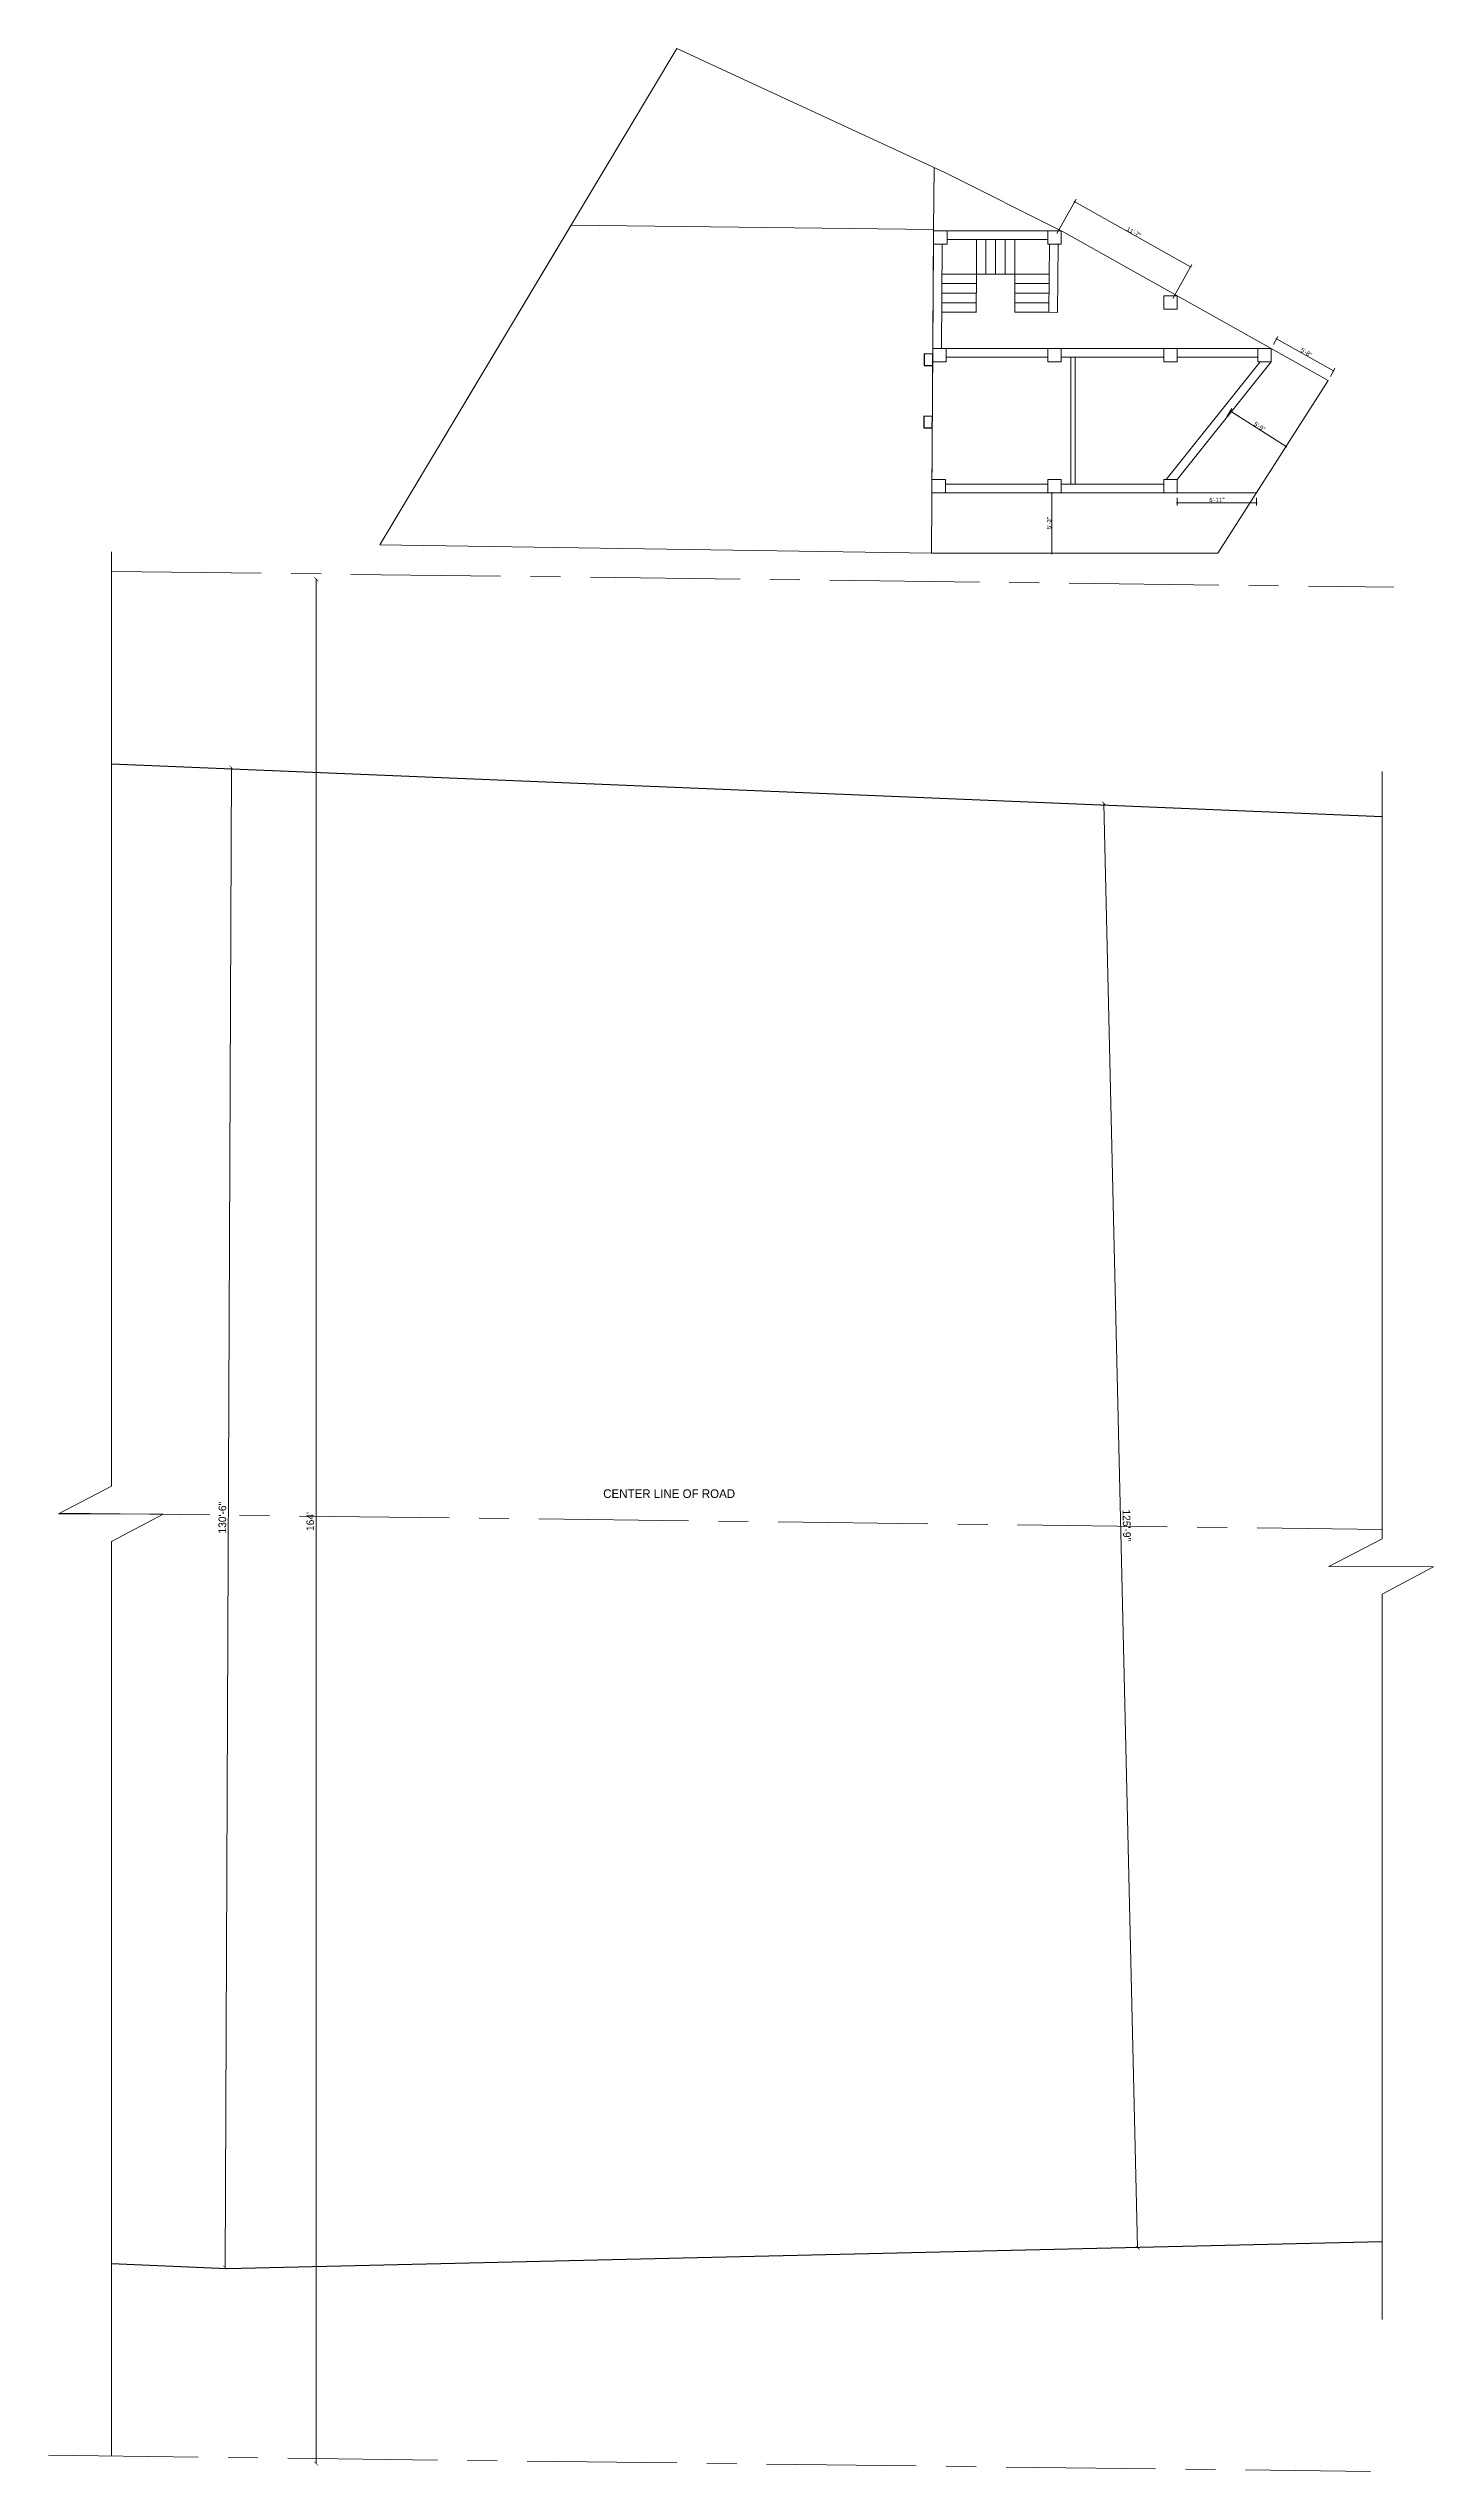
# Model space of a CAD drawing. Header units: inches. Extents: x 4069 to 91030, y -7803 to 12535.
# Drawn here: x 57109 to 58556, y 6206 to 8737 of the extents above; entities that cross this region are included whole.
import ezdxf

# ---------------------------------------------------------------- set-up
doc = ezdxf.new("R2010")
doc.units = ezdxf.units.IN
doc.header["$LTSCALE"] = 5
doc.header["$MEASUREMENT"] = 0
doc.linetypes.add('CENTER', pattern=[2, 1.25, -0.25, 0.25, -0.25])
doc.layers.add('A-WALL', color=7, linetype='Continuous', lineweight=9)
doc.layers.add('DOOR', color=62, linetype='Continuous', lineweight=0)
for name, color, linetype in [('DIM', 5, 'Continuous'), ('TEXT', 6, 'Continuous'), ('WALL', 7, 'Continuous')]:
    doc.layers.add(name, color=color, linetype=linetype)
doc.layers.add('dim line', color=7, linetype='Continuous', lineweight=15, true_color=0xfab2b2)
doc.styles.get("Standard").update_dxf_attribs({"font": 'arial.ttf'})
doc.styles.add('tt', font='stylu.ttf', dxfattribs={"height": 8})
doc.dimstyles.new('Copy(2) of STANDARD', dxfattribs={"dimtxt": 2, "dimasz": 4, "dimexe": 0, "dimexo": 0, "dimgap": 2, "dimtad": 1, "dimdec": 0, "dimzin": 0, "dimdsep": 46, "dimlunit": 3, "dimtxsty": 'tt', "dimblk": 'ARCHTICK', "dimcen": 0.0505, "dimse1": 1, "dimse2": 1, "dimclrd": 5, "dimclre": 5, "dimclrt": 7, "dimadec": 1, "dimazin": 0, "dimtm": 1e-09, "dimtfac": 1, "dimtdec": 0, "dimtofl": 0, "dimtmove": 1, "dimatfit": 3, "dimfxl": 1, "dimtolj": 2, "dimtzin": 0, "dimlwd": 13, "dimarcsym": 0})
doc.dimstyles.new('Standard$0', dxfattribs={"dimtxt": 6, "dimasz": 4, "dimexe": 3, "dimexo": 6, "dimgap": 3, "dimtad": 1, "dimdec": 1, "dimzin": 0, "dimdsep": 46, "dimlunit": 4, "dimtxsty": 'Standard', "dimcen": 0.09, "dimclrd": 6, "dimclre": 6, "dimclrt": 7, "dimadec": 0, "dimazin": 0, "dimtfac": 1, "dimtdec": 1, "dimtix": 1, "dimtofl": 0, "dimtmove": 1, "dimatfit": 3, "dimfxl": 1, "dimtolj": 1, "dimtzin": 0, "dimlwd": 18, "dimlwe": 18, "dimarcsym": 0})

# ---------------------------------------------------------------- blocks, each defined once
blk = doc.blocks.new('_ArchTick')
at = {"color": 0, "linetype": 'ByBlock', "const_width": 0.15}
blk.add_lwpolyline([(-0.5, -0.5), (0.5, 0.5)], dxfattribs=at)
blk = doc.blocks.new('*D1880')
at = {"layer": 'Defpoints', "color": 0, "ltscale": 5, "transparency": 16777216}
for p in [(57844.9, 8182.2), (57389.1, 6214.3), (57820.6, 6214.3)]:
    blk.add_point(p, dxfattribs=at)
at = {"layer": 'DIM', "color": 5, "lineweight": 13, "ltscale": 5, "transparency": 16777216}
blk.add_line((57389.1, 8182.2), (57389.1, 6214.3), dxfattribs=at)
at = {"layer": 'DIM', "color": 5, "lineweight": 13, "ltscale": 5, "transparency": 16777216, "xscale": 4, "yscale": 4, "zscale": 4}
for p, rotation in [((57389.1, 8182.2), 90), ((57389.1, 6214.3), 270)]:
    blk.add_blockref('_ArchTick', p, dxfattribs=dict(at, rotation=rotation))
at = {"layer": 'DIM', "color": 7, "ltscale": 5, "transparency": 16777216, "insert": (57382.9, 7198.2), "char_height": 8, "attachment_point": 5, "rotation": 90, "style": 'tt'}
blk.add_mtext("\\A2;164'", dxfattribs=at)
blk = doc.blocks.new('*D1876')
at = {"layer": 'Defpoints', "color": 0, "ltscale": 5, "transparency": 16777216}
for p in [(57272, 7985.6, -33.3), (57265.4, 6419.1, 1.5), (57293.9, 6419)]:
    blk.add_point(p, dxfattribs=at)
at = {"layer": 'DIM', "color": 5, "lineweight": 13, "ltscale": 5, "transparency": 16777216}
blk.add_line((57300.5, 7985.5), (57293.9, 6419), dxfattribs=at)
at = {"layer": 'DIM', "color": 5, "lineweight": 13, "ltscale": 5, "transparency": 16777216, "xscale": 4, "yscale": 4, "zscale": 4}
for p, rotation in [((57300.5, 7985.5), 89.75798331016011), ((57293.9, 6419), 269.7579833101601)]:
    blk.add_blockref('_ArchTick', p, dxfattribs=dict(at, rotation=rotation))
at = {"layer": 'DIM', "color": 7, "ltscale": 5, "transparency": 16777216, "insert": (57291.1, 7202.2), "char_height": 8, "attachment_point": 5, "rotation": 89.758, "style": 'tt'}
blk.add_mtext('\\A2;130\'-6"', dxfattribs=at)
blk = doc.blocks.new('*D1881')
at = {"layer": 'Defpoints', "color": 0, "ltscale": 5, "transparency": 16777216}
for p in [(58188.3, 7947.6, -52.5), (58223.4, 6439.4, 1.5), (58246.8, 6439.9)]:
    blk.add_point(p, dxfattribs=at)
at = {"layer": 'DIM', "color": 5, "lineweight": 13, "ltscale": 5, "transparency": 16777216}
blk.add_line((58211.7, 7948.2), (58246.8, 6439.9), dxfattribs=at)
at = {"layer": 'DIM', "color": 5, "lineweight": 13, "ltscale": 5, "transparency": 16777216, "xscale": 4, "yscale": 4, "zscale": 4}
for p, rotation in [((58211.7, 7948.2), 91.33313824719272), ((58246.8, 6439.9), 271.3331382471927)]:
    blk.add_blockref('_ArchTick', p, dxfattribs=dict(at, rotation=rotation))
at = {"layer": 'DIM', "color": 7, "ltscale": 5, "transparency": 16777216, "insert": (58235.4, 7194.2), "char_height": 8, "attachment_point": 5, "rotation": 271.3331, "style": 'tt'}
blk.add_mtext('\\A2;125\'-9"', dxfattribs=at)
blk = doc.blocks.new('oblique')
at = {"color": 0, "lineweight": -2}
blk.add_line((0.25, 0.25), (-0.25, -0.25), dxfattribs=at)
at = {"layer": 'dim line', "lineweight": 9}
for p, q in [((-0.4375, 0), (0.4375, 0)), ((0, 0.4375), (0, -0.4375))]:
    blk.add_line(p, q, dxfattribs=at)
blk = doc.blocks.new('*D1882')
at = {"layer": 'A-WALL', "color": 47, "lineweight": 0, "ltscale": 5, "transparency": 16777216}
for p, q in [((58288.2, 8267.4), (58288.2, 8259.2)), ((58370.9, 8267.4), (58370.9, 8259.2))]:
    blk.add_line(p, q, dxfattribs=at)
at = {"layer": 'A-WALL', "color": 33, "lineweight": 0, "ltscale": 5, "transparency": 16777216}
blk.add_line((58288.2, 8262.2), (58370.9, 8262.2), dxfattribs=at)
at = {"layer": 'Defpoints', "color": 0, "ltscale": 5, "transparency": 16777216}
for p in [(58288.2, 8272.4, -58.2), (58370.9, 8272.4, -58.2), (58370.9, 8262.2)]:
    blk.add_point(p, dxfattribs=at)
at = {"layer": 'A-WALL', "color": 33, "lineweight": 0, "ltscale": 5, "transparency": 16777216, "xscale": 2, "yscale": 2, "zscale": 2, "rotation": 180}
blk.add_blockref('oblique', (58288.2, 8262.2), dxfattribs=at)
at = {"layer": 'A-WALL', "color": 33, "lineweight": 0, "ltscale": 5, "transparency": 16777216, "xscale": 2, "yscale": 2, "zscale": 2}
blk.add_blockref('oblique', (58370.9, 8262.2), dxfattribs=at)
at = {"layer": 'A-WALL', "color": 7, "ltscale": 5, "transparency": 16777216, "insert": (58329.6, 8265), "char_height": 4.5, "attachment_point": 5}
blk.add_mtext('\\A1;6\'-11"', dxfattribs=at)
blk = doc.blocks.new('_OBLIQUE')
at = {"color": 0, "linetype": 'ByBlock'}
blk.add_line((-0.5, -0.5), (0.5, 0.5), dxfattribs=at)
blk = doc.blocks.new('*D1877')
at = {"layer": 'A-WALL', "color": 47, "lineweight": 0, "ltscale": 5, "transparency": 16777216}
for p, q in [((58155.1, 8272.4), (58154.2, 8272.4)), ((58155.1, 8209.4), (58154.2, 8209.4))]:
    blk.add_line(p, q, dxfattribs=at)
at = {"layer": 'A-WALL', "color": 33, "lineweight": 0, "ltscale": 5, "transparency": 16777216}
blk.add_line((58157.2, 8272.4), (58157.2, 8209.4), dxfattribs=at)
at = {"layer": 'Defpoints', "color": 0, "ltscale": 5, "transparency": 16777216}
for p in [(58160.1, 8272.4, -58.2), (58157.2, 8209.4), (58160.1, 8209.4, -58.2)]:
    blk.add_point(p, dxfattribs=at)
at = {"layer": 'A-WALL', "color": 33, "lineweight": 0, "ltscale": 5, "transparency": 16777216, "xscale": 2, "yscale": 2, "zscale": 2}
for p, rotation in [((58157.2, 8272.4), 90), ((58157.2, 8209.4), 270)]:
    blk.add_blockref('oblique', p, dxfattribs=dict(at, rotation=rotation))
at = {"layer": 'A-WALL', "color": 7, "ltscale": 5, "transparency": 16777216, "insert": (58154.4, 8240.9), "char_height": 4.5, "attachment_point": 5, "rotation": 90}
blk.add_mtext('\\A1;5\'-3"', dxfattribs=at)
blk = doc.blocks.new('*D1878')
at = {"layer": 'A-WALL', "color": 47, "lineweight": 0, "ltscale": 5, "transparency": 16777216}
for p, q in [((58162.6, 8543.4), (58182.5, 8579)), ((58283.7, 8475.5), (58303.6, 8511.1))]:
    blk.add_line(p, q, dxfattribs=at)
at = {"layer": 'A-WALL', "color": 33, "lineweight": 0, "ltscale": 5, "transparency": 16777216}
blk.add_line((58181.1, 8576.4), (58302.1, 8508.5), dxfattribs=at)
at = {"layer": 'Defpoints', "color": 0, "ltscale": 5, "transparency": 16777216}
for p in [(58160.1, 8539, -58.2), (58302.1, 8508.5), (58281.2, 8471.2, -58.2)]:
    blk.add_point(p, dxfattribs=at)
at = {"layer": 'A-WALL', "color": 33, "lineweight": 0, "ltscale": 5, "transparency": 16777216, "xscale": 2, "yscale": 2, "zscale": 2}
for p, rotation in [((58181.1, 8576.4), 150.7325255495522), ((58302.1, 8508.5), 330.7325255495522)]:
    blk.add_blockref('oblique', p, dxfattribs=dict(at, rotation=rotation))
at = {"layer": 'A-WALL', "color": 7, "ltscale": 5, "transparency": 16777216, "insert": (58242.9, 8544.8), "char_height": 4.5, "attachment_point": 5, "rotation": 330.7325}
blk.add_mtext('\\A1;11\'-7"', dxfattribs=at)
blk = doc.blocks.new('*D1879')
at = {"layer": 'A-WALL', "color": 47, "lineweight": 0, "ltscale": 5, "transparency": 16777216}
for p, q in [((58388.7, 8427.5), (58393.4, 8435.9)), ((58448.2, 8394.1), (58452.9, 8402.5))]:
    blk.add_line(p, q, dxfattribs=at)
at = {"layer": 'A-WALL', "color": 33, "lineweight": 0, "ltscale": 5, "transparency": 16777216}
blk.add_line((58391.9, 8433.3), (58451.4, 8399.9), dxfattribs=at)
at = {"layer": 'Defpoints', "color": 0, "ltscale": 5, "transparency": 16777216}
for p in [(58386.2, 8423.1, -58.2), (58445.7, 8389.7, -58.2), (58451.4, 8399.9)]:
    blk.add_point(p, dxfattribs=at)
at = {"layer": 'A-WALL', "color": 33, "lineweight": 0, "ltscale": 5, "transparency": 16777216, "xscale": 2, "yscale": 2, "zscale": 2}
for p, rotation in [((58391.9, 8433.3), 150.6791819765437), ((58451.4, 8399.9), 330.6791819765437)]:
    blk.add_blockref('oblique', p, dxfattribs=dict(at, rotation=rotation))
at = {"layer": 'A-WALL', "color": 7, "ltscale": 5, "transparency": 16777216, "insert": (58423, 8419), "char_height": 4.5, "attachment_point": 5, "rotation": 330.6792}
blk.add_mtext('\\A1;5\'-8"', dxfattribs=at)
blk = doc.blocks.new('*D1886')
at = {"layer": 'A-WALL', "color": 47, "lineweight": 0, "ltscale": 5, "transparency": 16777216}
for p, q in [((58339.9, 8352), (58345.3, 8360.4)), ((58398, 8314.9), (58403.4, 8323.3))]:
    blk.add_line(p, q, dxfattribs=at)
at = {"layer": 'A-WALL', "color": 33, "lineweight": 0, "ltscale": 5, "transparency": 16777216}
blk.add_line((58343.7, 8357.9), (58401.8, 8320.8), dxfattribs=at)
at = {"layer": 'Defpoints', "color": 0, "ltscale": 5, "transparency": 16777216}
for p in [(58337.2, 8347.7, -58.2), (58395.3, 8310.7, -58.2), (58401.8, 8320.8)]:
    blk.add_point(p, dxfattribs=at)
at = {"layer": 'A-WALL', "color": 33, "lineweight": 0, "ltscale": 5, "transparency": 16777216, "xscale": 2, "yscale": 2, "zscale": 2}
for p, rotation in [((58343.7, 8357.9), 147.4840471670188), ((58401.8, 8320.8), 327.4840471670189)]:
    blk.add_blockref('oblique', p, dxfattribs=dict(at, rotation=rotation))
at = {"layer": 'A-WALL', "color": 7, "ltscale": 5, "transparency": 16777216, "insert": (58374.2, 8341.7), "char_height": 4.5, "attachment_point": 5, "rotation": 327.484}
blk.add_mtext('\\A1;5\'-9"', dxfattribs=at)

msp = doc.modelspace()

# ---------------------------------------------------------------- linework, layer by layer
for p, q in [((57175.42, 7989.58, -31.28), (58502.17, 7934.61, -59.12)), ((58502.17, 6445.87, 1.52), (57295.77, 6417.79, 1.52)), ((57295.77, 6417.79, 1.52), (57175.42, 6422.96, 1.52))]:
    msp.add_line(p, q)
at = {"layer": 'A-WALL', "ltscale": 5}
for p, q in [((58033.8, 8547.36, -58.17), (58034.22, 8612.27, -58.17)), ((58033.7, 8532.01, -58.17), (58032.99, 8423.12, -58.17)), ((58038.25, 8532.01, -58.17), (58033.7, 8532.01, -58.17)), ((58042.7, 8532.01, -58.17), (58041.99, 8423.06, -58.17)), ((58047.79, 8546.01, -58.17), (58153.14, 8546.01, -58.17)), ((58047.79, 8537.01, -58.17), (58153.14, 8537.01, -58.17)), ((58078.5, 8501.01, -58.17), (58078.5, 8537.01, -58.17)), ((58088.5, 8501.01, -58.17), (58088.5, 8537.01, -58.17)), ((58098.5, 8501.01, -58.17), (58098.5, 8537.01, -58.17)), ((58108.5, 8501.01, -58.17), (58108.5, 8537.01, -58.17)), ((58118.5, 8501.01, -58.17), (58118.5, 8537.01, -58.17)), ((58154.7, 8532.01, -58.17), (58154.24, 8461.01, -58.17)), ((58163.7, 8531.95, -58.17), (58163.24, 8460.95, -58.17)), ((58078.5, 8501.01, -58.17), (58042.5, 8501.01, -58.17)), ((58078.5, 8491.01, -58.17), (58042.5, 8491.01, -58.17)), ((58078.5, 8481.01, -58.17), (58042.5, 8481.01, -58.17)), ((58078.5, 8501.01, -58.17), (58078.24, 8461.01, -58.17)), ((58078.5, 8501.01, -58.17), (58118.5, 8501.01, -58.17)), ((58118.5, 8501.01, -58.17), (58118.5, 8461.01, -58.17)), ((58154.5, 8501.01, -58.17), (58118.5, 8501.01, -58.17)), ((58154.5, 8491.01, -58.17), (58118.5, 8491.01, -58.17)), ((58154.5, 8481.01, -58.17), (58118.5, 8481.01, -58.17)), ((58078.5, 8471.01, -58.17), (58042.5, 8471.01, -58.17)), ((58078.5, 8461.01, -58.17), (58042.5, 8461.01, -58.17)), ((58154.5, 8471.01, -58.17), (58118.5, 8471.01, -58.17)), ((58154.5, 8461.01, -58.17), (58118.5, 8461.01, -58.17)), ((58163.24, 8460.95, -58.17), (58154.5, 8461.01, -58.17)), ((58033.02, 8418.12, -58.17), (58032.99, 8418.12, -58.17)), ((58046.99, 8414.12, -58.17), (58153.14, 8414.12, -58.17)), ((58077.99, 8423.12, -58.17), (58077.99, 8422.82, -58.17)), ((58167.14, 8414.12, -58.17), (58274.21, 8414.12, -58.17)), ((58177.2, 8414.12, -58.17), (58177.2, 8281.36, -58.17)), ((58181.7, 8414.12, -58.17), (58181.7, 8281.36, -58.17)), ((58374.7, 8409.12, -58.17), (58276.69, 8286.36, -58.17)), ((58288.21, 8414.12, -58.17), (58372.22, 8414.12, -58.17)), ((58330.76, 8209.36, -58.17), (58445.72, 8389.7, -58.17)), ((58032.07, 8281.36, -58.17), (58032.04, 8281.36, -58.17)), ((58153.14, 8281.36, -58.17), (58046.09, 8281.36, -58.17)), ((58274.21, 8281.36, -58.17), (58167.14, 8281.36, -58.17)), ((58288.21, 8272.36, -58.17), (58032, 8272.36, -58.17)), ((58288.21, 8272.36, -58.17), (58370.92, 8272.36, -58.17)), ((58031.59, 8209.36, -58.17), (58330.76, 8209.36, -58.17))]:
    msp.add_line(p, q, dxfattribs=at)
at = {"layer": 'A-WALL', "linetype": 'CENTER', "ltscale": 25}
for p, q in [((57175.42, 8190.41), (58514.29, 8173.91)), ((57121.6, 7207), (58502.17, 7189.99)), ((57109.48, 6223.07), (58490.05, 6206.06))]:
    msp.add_line(p, q, dxfattribs=at)
at = {"layer": 'A-WALL', "ltscale": 5, "elevation": -58.17}
for points in [[(57765.78, 8736.55), (57455.66, 8218.01), (58031.59, 8209.36), (58330.76, 8209.36), (58445.72, 8389.7), (58169.63, 8544.77), (58046.26, 8606.7)], [(58033.79, 8546.01), (58047.79, 8546.01), (58047.79, 8532.01), (58033.79, 8532.01)], [(58153.14, 8546.01), (58167.14, 8546.01), (58167.14, 8532.01), (58153.14, 8532.01)], [(58274.21, 8478.16), (58288.21, 8478.16), (58288.21, 8464.16), (58274.21, 8464.16)], [(58032, 8272.36), (58032.99, 8423.12), (58386.22, 8423.12), (58386.22, 8409.12), (58288.21, 8286.36), (58288.21, 8272.36)], [(58032.99, 8423.12), (58046.99, 8423.12), (58046.99, 8409.12), (58032.99, 8409.12)], [(58153.14, 8423.12), (58167.14, 8423.12), (58167.14, 8409.12), (58153.14, 8409.12)], [(58274.21, 8423.12), (58288.21, 8423.12), (58288.21, 8409.12), (58274.21, 8409.12)], [(58372.22, 8423.12), (58386.22, 8423.12), (58386.22, 8409.12), (58372.22, 8409.12)], [(58032.09, 8286.36), (58046.09, 8286.36), (58046.09, 8272.36), (58032.09, 8272.36)], [(58153.14, 8286.36), (58167.14, 8286.36), (58167.14, 8272.36), (58153.14, 8272.36)], [(58274.21, 8286.36), (58288.21, 8286.36), (58288.21, 8272.36), (58274.21, 8272.36)]]:
    msp.add_lwpolyline(points, close=True, dxfattribs=at)
at = {"layer": 'A-WALL', "linetype": 'Continuous', "ltscale": 5}
for points, elevation in [([(57175.42, 8210.88), (57175.42, 7235.01), (57119.83, 7206.07), (57229.09, 7205.82), (57175.42, 7177.22), (57175.42, 6222.26)], -31.28), ([(58502.17, 7981.45), (58502.17, 7180.04), (58446.58, 7151.1), (58555.85, 7150.85), (58502.17, 7122.24), (58502.17, 6364.8)], -59.12)]:
    msp.add_lwpolyline(points, dxfattribs=dict(at, elevation=elevation))
at = {"layer": 'DOOR', "lineweight": 13, "elevation": -58.17}
msp.add_lwpolyline([(57455.66, 8218.01), (58031.59, 8209.36), (58033.8, 8547.36), (57655.32, 8551.86)], close=True, dxfattribs=at)
at = {"layer": 'WALL', "color": 2, "linetype": 'ByBlock', "ltscale": 5, "elevation": -58.17}
for points in [[(58023.95, 8417.47), (58023.87, 8405.47), (58032.87, 8405.36), (58032.95, 8417.36)], [(58023.53, 8352.47), (58023.45, 8340.47), (58032.45, 8340.36), (58032.53, 8352.36)]]:
    msp.add_lwpolyline(points, close=True, dxfattribs=at)

# ---------------------------------------------------------------- texts
at = {"layer": 'TEXT', "lineweight": 70, "style": 'tt'}
msp.add_text('CENTER LINE OF ROAD ', height=9, dxfattribs=at).set_placement((57688.76, 7222.8, -58.17))

# ---------------------------------------------------------------- dimensions: what is measured, and where the dimension line sits
at = {"layer": 'A-WALL', "ltscale": 5}
for p1, p2, distance, picture, middle in [((58160.14, 8539.01, -58.17), (58281.21, 8471.16, -58.17), 42.81, '*D1878', (58242.95, 8544.84)), ((58386.22, 8423.12, -58.17), (58445.72, 8389.7, -58.17), 11.66, '*D1879', (58423.05, 8419.01)), ((58337.21, 8347.74, -58.17), (58395.35, 8310.68, -58.17), 12.02, '*D1886', (58374.24, 8341.7))]:
    dim = msp.add_aligned_dim(p1=p1, p2=p2, distance=distance, dimstyle='Standard$0', override={"dimtxt": 4.5, "dimasz": 2, "dimexo": 5, "dimgap": 0.5, "dimdec": 0, "dimzin": 12, "dimpost": '\\X', "dimblk": 'oblique', "dimcen": 3, "dimclrd": 33, "dimclre": 47, "dimtfac": 0.5, "dimtdec": 0, "dimfxl": 3, "dimlwd": 0, "dimlwe": 0}, dxfattribs=at)
    dim.commit()
    dim.dimension.update_dxf_attribs({"geometry": picture, "text_midpoint": middle})
dim = msp.add_linear_dim(base=(58157.22, 8209.36), p1=(58160.14, 8272.36, -58.17), p2=(58160.14, 8209.36, -58.17), angle=90, dimstyle='Standard$0', override={"dimtxt": 4.5, "dimasz": 2, "dimexo": 5, "dimgap": 0.5, "dimdec": 0, "dimzin": 12, "dimpost": '\\X', "dimblk": 'oblique', "dimcen": 3, "dimclrd": 33, "dimclre": 47, "dimtfac": 0.5, "dimtdec": 0, "dimfxl": 3, "dimlwd": 0, "dimlwe": 0}, dxfattribs=at)
dim.commit()
dim.dimension.update_dxf_attribs({"geometry": '*D1877', "text_midpoint": (58154.42, 8240.86)})
dim = msp.add_linear_dim(base=(58370.92, 8262.25), p1=(58288.21, 8272.36, -58.17), p2=(58370.92, 8272.36, -58.17), dimstyle='Standard$0', override={"dimtxt": 4.5, "dimasz": 2, "dimexo": 5, "dimgap": 0.5, "dimdec": 0, "dimzin": 12, "dimpost": '\\X', "dimblk": 'oblique', "dimcen": 3, "dimclrd": 33, "dimclre": 47, "dimtfac": 0.5, "dimtdec": 0, "dimfxl": 3, "dimlwd": 0, "dimlwe": 0}, dxfattribs=at)
dim.commit()
dim.dimension.update_dxf_attribs({"geometry": '*D1882', "text_midpoint": (58329.57, 8265.05)})
at = {"layer": 'DIM', "ltscale": 5}
dim = msp.add_linear_dim(base=(57389.09, 6214.31), p1=(57844.86, 8182.16), p2=(57820.61, 6214.31), angle=90, dimstyle='Copy(2) of STANDARD', dxfattribs=at)
dim.commit()
dim.dimension.update_dxf_attribs({"geometry": '*D1880', "text_midpoint": (57382.92, 7198.23)})
for p1, p2, distance, picture, middle in [((57272.02, 7985.58, -33.31), (57265.4, 6419.1, 1.52), 28.53, '*D1876', (57291.06, 7202.24)), ((58188.28, 7947.61, -52.54), (58223.38, 6439.38, 1.52), 23.4, '*D1881', (58235.39, 7194.18))]:
    dim = msp.add_aligned_dim(p1=p1, p2=p2, distance=distance, dimstyle='Copy(2) of STANDARD', dxfattribs=at)
    dim.commit()
    dim.dimension.update_dxf_attribs({"geometry": picture, "text_midpoint": middle})

doc.saveas('drawing.dxf')
